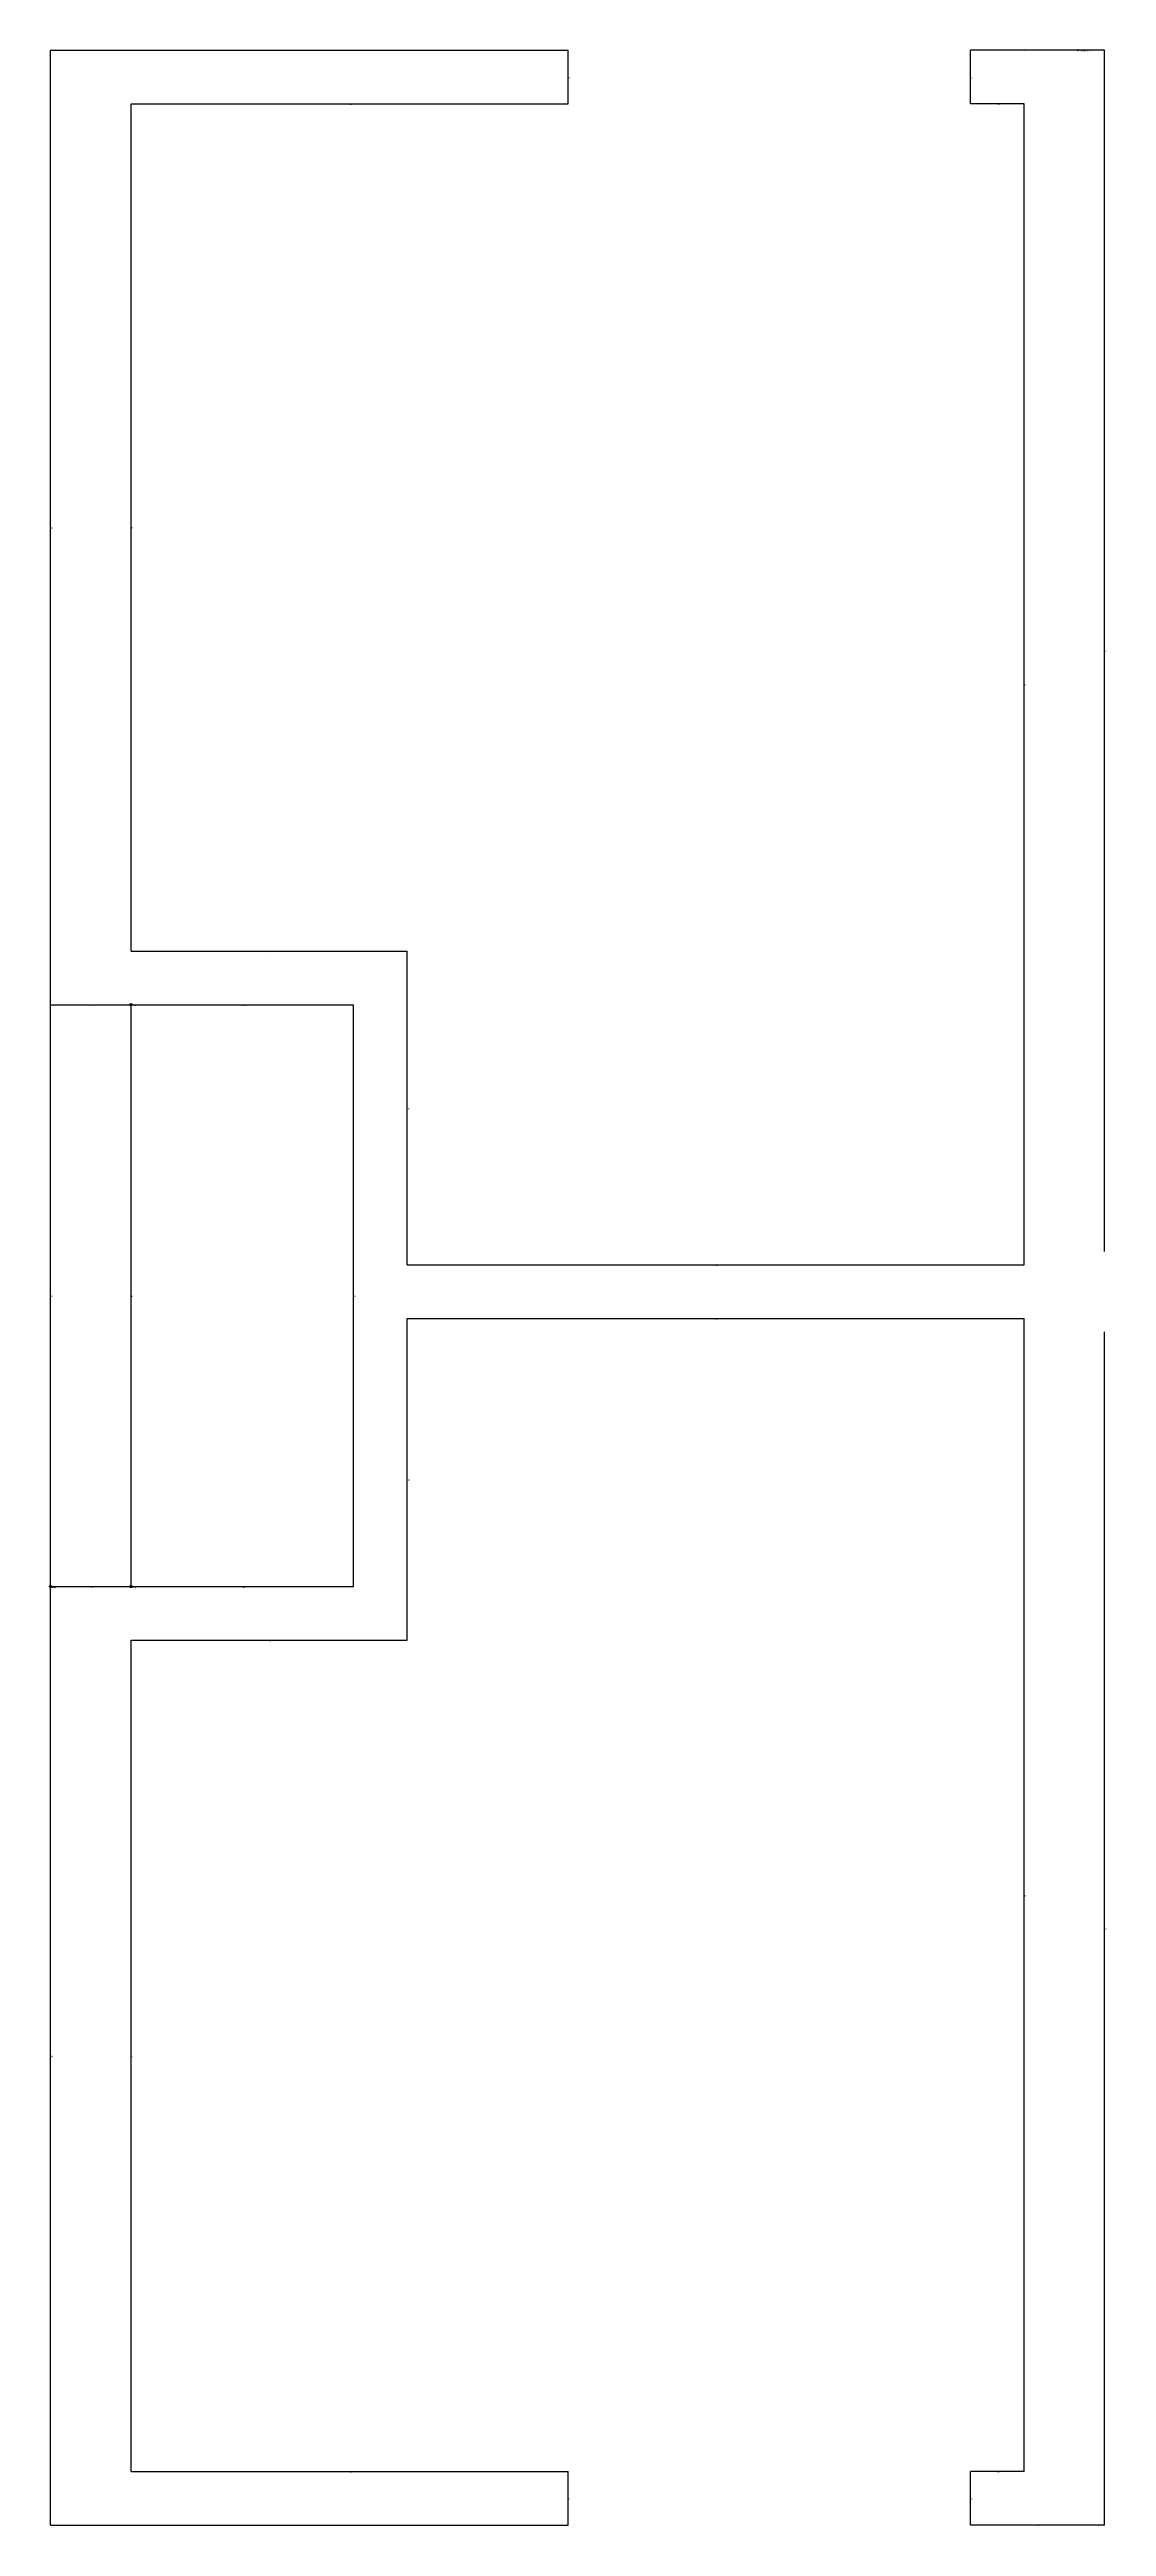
# Model space of a CAD drawing. Header units: metres. Extents: x 7978 to 27144, y 8157 to 45277.
# Drawn here: x 17308 to 19279, y 18422 to 23041 of the extents above; entities that cross this region are included whole.
import ezdxf

# ---------------------------------------------------------------- set-up
doc = ezdxf.new("R2010")
doc.units = ezdxf.units.M
doc.layers.add('WALL_DEBUG', color=7, linetype='Continuous')

msp = doc.modelspace()

# ---------------------------------------------------------------- linework, layer by layer
at = {"layer": 'debug', "color": 4}
msp.add_circle((19225, 23040), 1, dxfattribs=at)
msp.add_circle((19225, 23040), 1, dxfattribs=at)
at = {"layer": 'debug', "color": 2}
for centre in [(17460, 21260), (17310, 20175), (17460, 20175)]:
    msp.add_circle(centre, 2, dxfattribs=at)
at = {"layer": 'WALL_DEBUG'}
for p, q in [((17310, 21260), (17310, 23040)), ((17310, 23040), (18275, 23040)), ((17310, 21260), (17310, 23040)), ((17310, 23040), (18275, 23040)), ((17310, 21260), (17310, 23040)), ((17310, 23040), (18275, 23040)), ((17310, 21260), (17310, 23040)), ((17310, 23040), (18275, 23040)), ((17310, 21260), (17310, 23040)), ((17310, 23040), (18275, 23040)), ((17310, 21260), (17310, 23040)), ((17310, 23040), (18275, 23040)), ((18275, 22940), (18275, 23040)), ((18275, 22940), (18275, 23040)), ((18275, 22940), (18275, 23040)), ((18275, 22940), (18275, 23040)), ((18275, 22940), (18275, 23040)), ((18275, 22940), (18275, 23040)), ((19275, 23040), (19025, 23040)), ((19025, 22940), (19025, 23040)), ((19275, 23040), (19025, 23040)), ((19025, 22940), (19025, 23040)), ((19275, 23040), (19025, 23040)), ((19025, 22940), (19025, 23040)), ((19275, 23040), (19025, 23040)), ((19025, 22940), (19025, 23040)), ((19275, 23040), (19025, 23040)), ((19025, 22940), (19025, 23040)), ((19275, 23040), (19025, 23040)), ((19025, 22940), (19025, 23040)), ((19275, 20800), (19275, 23040)), ((19275, 20800), (19275, 23040)), ((19275, 20800), (19275, 23040)), ((19275, 20800), (19275, 23040)), ((19275, 20800), (19275, 23040)), ((19275, 20800), (19275, 23040)), ((17460, 21360), (17460, 22940)), ((17460, 22940), (18275, 22940)), ((17460, 21360), (17460, 22940)), ((17460, 22940), (18275, 22940)), ((17460, 21360), (17460, 22940)), ((17460, 22940), (18275, 22940)), ((17460, 21360), (17460, 22940)), ((17460, 22940), (18275, 22940)), ((17460, 21360), (17460, 22940)), ((17460, 22940), (18275, 22940)), ((17460, 21360), (17460, 22940)), ((17460, 22940), (18275, 22940)), ((19125, 22940), (19025, 22940)), ((19125, 22940), (19025, 22940)), ((19125, 22940), (19025, 22940)), ((19125, 22940), (19025, 22940)), ((19125, 22940), (19025, 22940)), ((19125, 22940), (19025, 22940)), ((19125, 20775), (19125, 22940)), ((19125, 20775), (19125, 22940)), ((19125, 20775), (19125, 22940)), ((19125, 20775), (19125, 22940)), ((19125, 20775), (19125, 22940)), ((19125, 20775), (19125, 22940)), ((17460, 21360), (17975, 21360)), ((17460, 21360), (17975, 21360)), ((17460, 21360), (17975, 21360)), ((17460, 21360), (17975, 21360)), ((17460, 21360), (17975, 21360)), ((17460, 21360), (17975, 21360)), ((17975, 20775), (17975, 21360)), ((17975, 20775), (17975, 21360)), ((17975, 20775), (17975, 21360)), ((17975, 20775), (17975, 21360)), ((17975, 20775), (17975, 21360)), ((17975, 20775), (17975, 21360)), ((17310, 20175), (17310, 21260)), ((17310, 21260), (17460, 21260)), ((17310, 21260), (17460, 21260)), ((17310, 21260), (17460, 21260)), ((17310, 21260), (17460, 21260)), ((17310, 21260), (17460, 21260)), ((17310, 21260), (17460, 21260)), ((17460, 20175), (17460, 21260)), ((17460, 21260), (17875, 21260)), ((17460, 20175), (17460, 21260)), ((17460, 21260), (17875, 21260)), ((17460, 21260), (17875, 21260)), ((17460, 21260), (17875, 21260)), ((17460, 21260), (17875, 21260)), ((17460, 21260), (17875, 21260)), ((17875, 20175), (17875, 21260)), ((17875, 20175), (17875, 21260)), ((17875, 20175), (17875, 21260)), ((17875, 20175), (17875, 21260)), ((17875, 20175), (17875, 21260)), ((17875, 20175), (17875, 21260)), ((17975, 20775), (19125, 20775)), ((17975, 20775), (19125, 20775)), ((17975, 20775), (19125, 20775)), ((17975, 20775), (19125, 20775)), ((17975, 20775), (19125, 20775)), ((17975, 20775), (19125, 20775)), ((17975, 20075), (17975, 20675)), ((17975, 20675), (19125, 20675)), ((17975, 20075), (17975, 20675)), ((17975, 20675), (19125, 20675)), ((17975, 20075), (17975, 20675)), ((17975, 20675), (19125, 20675)), ((17975, 20075), (17975, 20675)), ((17975, 20675), (19125, 20675)), ((17975, 20075), (17975, 20675)), ((17975, 20675), (19125, 20675)), ((17975, 20075), (17975, 20675)), ((17975, 20675), (19125, 20675)), ((19125, 18525), (19125, 20675)), ((19125, 18525), (19125, 20675)), ((19125, 18525), (19125, 20675)), ((19125, 18525), (19125, 20675)), ((19125, 18525), (19125, 20675)), ((19125, 18525), (19125, 20675)), ((19275, 18425), (19275, 20650)), ((19275, 18425), (19275, 20650)), ((19275, 18425), (19275, 20650)), ((19275, 18425), (19275, 20650)), ((19275, 18425), (19275, 20650)), ((19275, 18425), (19275, 20650)), ((17310, 18425), (17310, 20175)), ((17310, 20175), (17460, 20175)), ((17310, 18425), (17310, 20175)), ((17310, 18425), (17310, 20175)), ((17310, 20175), (17460, 20175)), ((17310, 18425), (17310, 20175)), ((17310, 20175), (17460, 20175)), ((17310, 18425), (17310, 20175)), ((17310, 20175), (17460, 20175)), ((17310, 18425), (17310, 20175)), ((17310, 20175), (17460, 20175)), ((17460, 20175), (17875, 20175)), ((17460, 20175), (17875, 20175)), ((17460, 20175), (17875, 20175)), ((17460, 20175), (17875, 20175)), ((17460, 20175), (17875, 20175)), ((17460, 20175), (17875, 20175)), ((17460, 18525), (17460, 20075)), ((17460, 20075), (17975, 20075)), ((17460, 18525), (17460, 20075)), ((17460, 20075), (17975, 20075)), ((17460, 18525), (17460, 20075)), ((17460, 20075), (17975, 20075)), ((17460, 18525), (17460, 20075)), ((17460, 20075), (17975, 20075)), ((17460, 18525), (17460, 20075)), ((17460, 20075), (17975, 20075)), ((17460, 18525), (17460, 20075)), ((17460, 20075), (17975, 20075)), ((17460, 18525), (18275, 18525)), ((17460, 18525), (18275, 18525)), ((17460, 18525), (18275, 18525)), ((17460, 18525), (18275, 18525)), ((17460, 18525), (18275, 18525)), ((17460, 18525), (18275, 18525)), ((18275, 18425), (18275, 18525)), ((18275, 18425), (18275, 18525)), ((18275, 18425), (18275, 18525)), ((18275, 18425), (18275, 18525)), ((18275, 18425), (18275, 18525)), ((18275, 18425), (18275, 18525)), ((19125, 18525), (19025, 18525)), ((19025, 18425), (19025, 18525)), ((19125, 18525), (19025, 18525)), ((19025, 18425), (19025, 18525)), ((19125, 18525), (19025, 18525)), ((19025, 18425), (19025, 18525)), ((19125, 18525), (19025, 18525)), ((19025, 18425), (19025, 18525)), ((19125, 18525), (19025, 18525)), ((19025, 18425), (19025, 18525)), ((19125, 18525), (19025, 18525)), ((19025, 18425), (19025, 18525)), ((17310, 18425), (18275, 18425)), ((17310, 18425), (18275, 18425)), ((17310, 18425), (18275, 18425)), ((17310, 18425), (18275, 18425)), ((17310, 18425), (18275, 18425)), ((17310, 18425), (18275, 18425)), ((19275, 18425), (19025, 18425)), ((19275, 18425), (19025, 18425)), ((19275, 18425), (19025, 18425)), ((19275, 18425), (19025, 18425)), ((19275, 18425), (19025, 18425)), ((19275, 18425), (19025, 18425))]:
    msp.add_line(p, q, dxfattribs=at)

# ---------------------------------------------------------------- texts
at = {"layer": 'comp_debug_text', "char_height": 2.5, "attachment_point": 1}
for insert in [(17792.5, 23040), (19125, 23040), (19250, 23040), (18275, 22990), (19025, 22990), (17867.5, 22940), (19075, 22940), (17310, 22150), (17460, 22150), (19275, 21920), (19125, 21857.5), (17717.5, 21360), (17385, 21260), (17667.5, 21260), (17975, 21067.5), (18550, 20775), (17310, 20717.5), (17460, 20717.5), (17875, 20717.5), (18550, 20675), (17975, 20375), (17385, 20175), (17667.5, 20175), (17717.5, 20075), (19125, 19600), (19275, 19537.5), (17310, 19300), (17460, 19300), (17867.5, 18525), (19075, 18525), (18275, 18475), (19025, 18475), (17792.5, 18425), (19150, 18425)]:
    msp.add_mtext('38', dxfattribs=dict(at, insert=insert))
at = {"layer": 'debug', "char_height": 2.5, "attachment_point": 1}
for s, insert in [('discarded 38', (19225, 23040)), ('discarded 38', (19225, 23040)), ('debug', (17460, 21260)), ('debug', (17310, 20175)), ('debug', (17460, 20175))]:
    msp.add_mtext(s, dxfattribs=dict(at, insert=insert))

doc.saveas('drawing.dxf')
